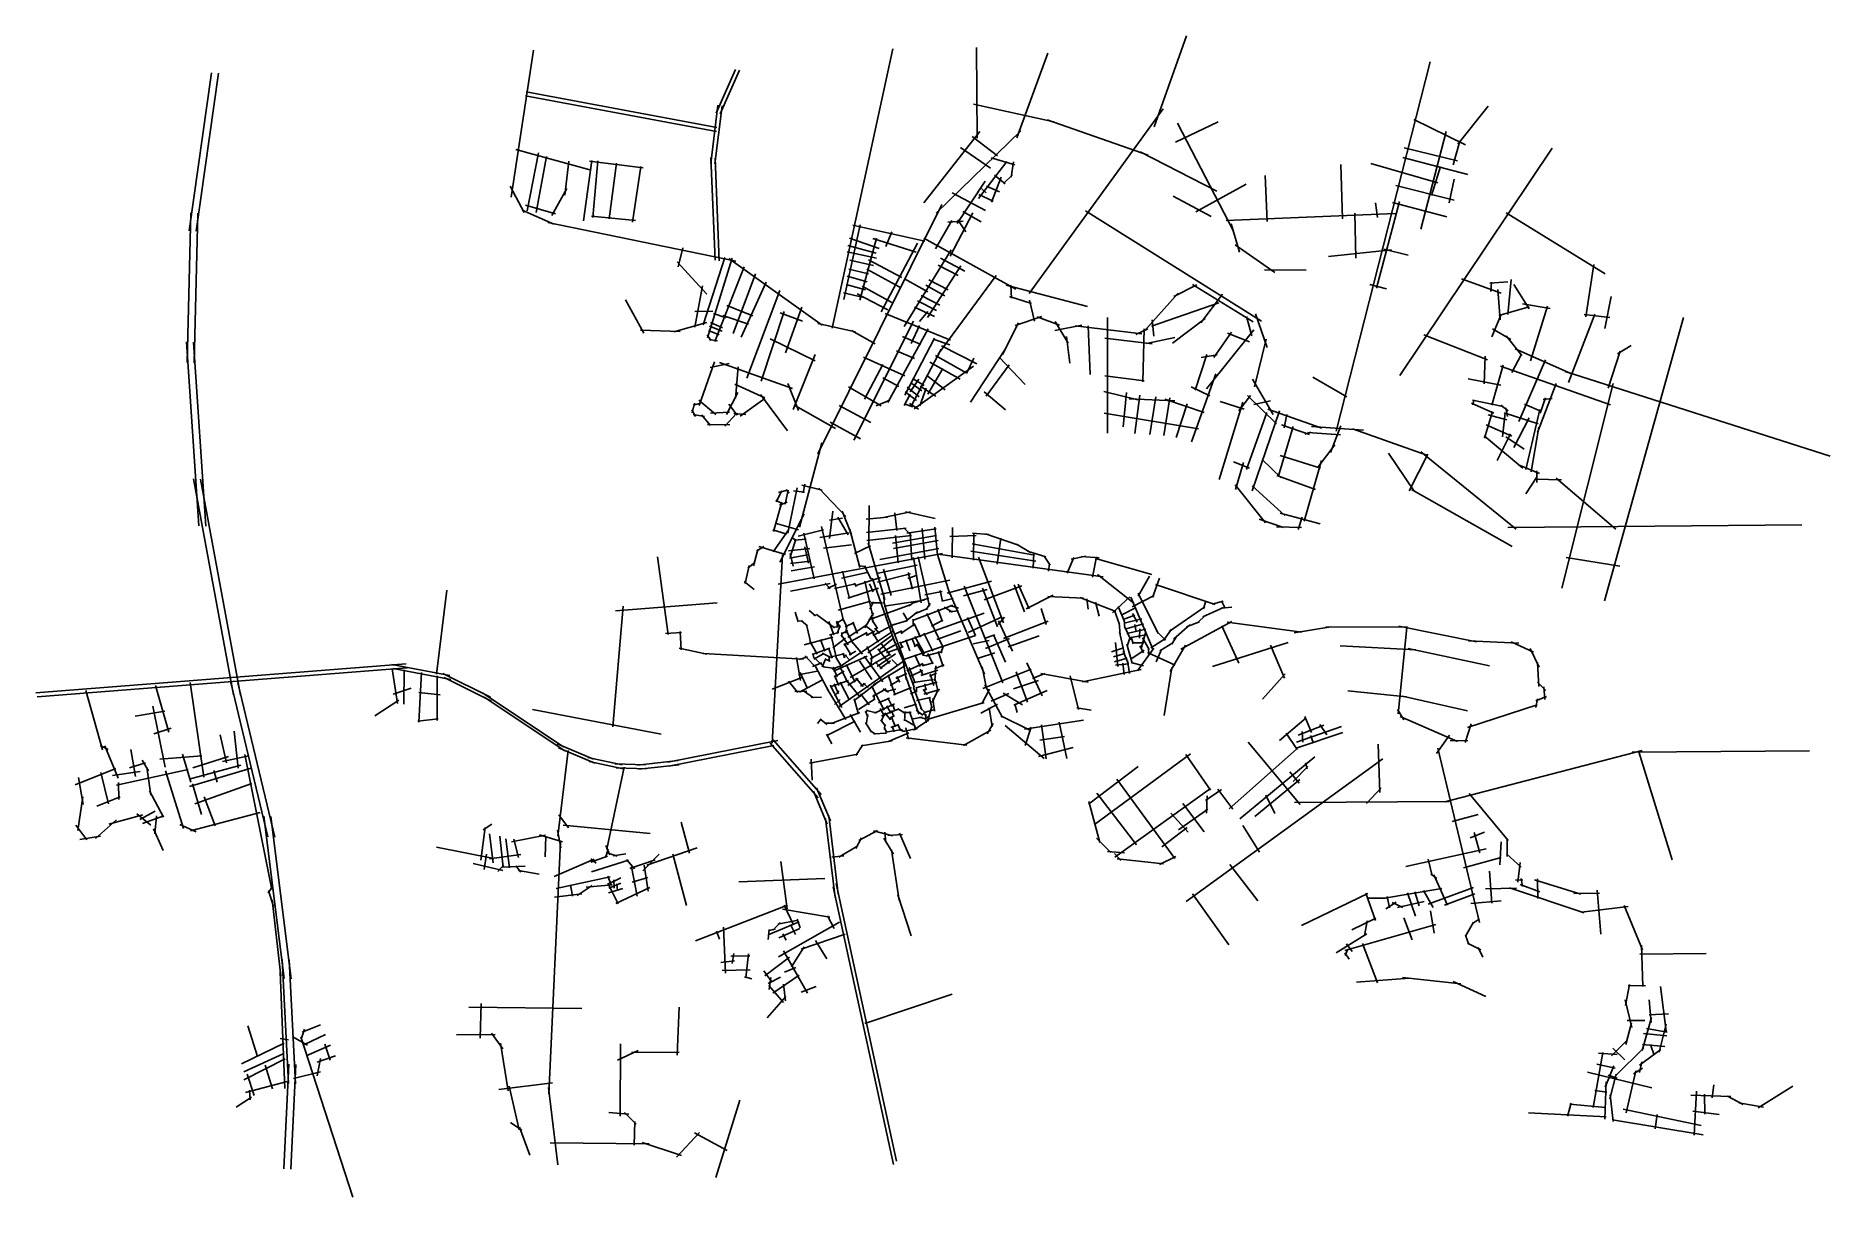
# Model space of a CAD drawing. Header units: inches. Extents: x -5894 to 1804, y -1131 to 3852.
import ezdxf

# ---------------------------------------------------------------- set-up
doc = ezdxf.new("R2010")
doc.units = ezdxf.units.IN
doc.header["$MEASUREMENT"] = 0

msp = doc.modelspace()

# ---------------------------------------------------------------- linework, layer by layer
for points in [[(-1096.6, 3462.3), (-957.8, 3852)], [(-3855.5, 3160.3), (-3759.2, 3791)], [(-2477.3, 2597.1), (-2217.1, 3796.9)], [(-1855.6, 3413), (-1858.3, 3802.3)], [(-1685.1, 3413.8), (-1552.7, 3778.3)], [(-2975.7, 3520.4), (-2892.8, 3707.6)], [(-2958.2, 3517.7), (-2875.3, 3704.8)], [(-315.3, 2156.2), (87.9, 3741.2)], [(-5140.1, 3692.8), (-5236.5, 3015)], [(-5110.1, 3691.5), (-5206.5, 3013.6)], [(-3792.8, 3594.9), (-2973.5, 3441.9)], [(-3790.1, 3611.8), (-2972.8, 3459.2)], [(-2998.9, 3305), (-2967.6, 3555.3)], [(-2981.4, 3302.2), (-2950.1, 3552.5)], [(-1870.9, 3559), (-1526.7, 3483.1)], [(206.3, 3386.9), (337.3, 3550.8)], [(-1631.8, 2747), (-1057.6, 3539.3)], [(-1555.1, 3492.4), (-1122, 3340.3)], [(-1004.8, 3395.5), (-821.7, 3483.3)], [(-996.2, 3477.7), (-755.9, 3014.5)], [(17.9, 3492.5), (240.2, 3383.8)], [(-2084.4, 3135.1), (-1844, 3441.1)], [(-2031.4, 3091.8), (-1668.6, 3444.5)], [(-1767.8, 3337.3), (-1877, 3420.7)], [(47.7, 3023.1), (156.7, 3441.5)], [(186.8, 3298), (215.1, 3400.5)], [(-3834.6, 3364.7), (-3511.5, 3275.3)], [(-3787, 3100.8), (-3737.3, 3350.3)], [(-3703.4, 3334.1), (-3748.3, 3093.5)], [(-3624.5, 3168.7), (-3607.8, 3314.2)], [(-3509, 3316.7), (-3545.1, 3057.6)], [(-3518.8, 3314.7), (-3289.1, 3286.3)], [(-3504.3, 3071.9), (-3483.8, 3316)], [(-2979.5, 2889.5), (-2997.6, 3330.6)], [(-2961.9, 2886.7), (-2980, 3327.8)], [(-1926.6, 3373.1), (-1799, 3285)], [(-1849.1, 3154.3), (-1728.3, 3313.5)], [(-1795.2, 3328), (-1693.6, 3298.1)], [(-1698.9, 3311.1), (-1709.5, 3245.2)], [(-1156.1, 3354.7), (-826.6, 3185.2)], [(611.5, 3370), (-41.4, 2395.2)], [(-28.8, 3330.2), (249.4, 3257.7)], [(-24, 3372), (205.6, 3316.2)], [(-3403.5, 3305.6), (-3435.1, 3066.5)], [(-3334.9, 3052.4), (-3298.8, 3290.8)], [(-1752.8, 3246.2), (-1793.7, 3138.4)], [(-1735.5, 3216.8), (-1781.7, 3253.9)], [(-1703.7, 3256.3), (-1742.7, 3218.3)], [(-620.3, 3253.2), (-611.6, 3056.1)], [(-288.2, 3066.7), (-295.2, 3299.5)], [(-166.2, 3304.6), (121.2, 3221.2)], [(93.5, 3167), (131.9, 3291.8)], [(169.8, 3136), (191.7, 3237.4)], [(-3859.3, 3207.3), (-3798.9, 3093.9)], [(-3680.4, 3080.5), (-3615.7, 3196.8)], [(-1963.4, 3177.9), (-1820, 3102)], [(-1941.5, 3046.5), (-1821, 3228)], [(-1786.5, 3143.2), (-1848.2, 3171.1)], [(-1842.9, 3201.4), (-1816.4, 3178.8)], [(-1815.9, 3207.7), (-1760, 3183.2)], [(-1014.7, 3163.6), (-851.2, 3076.9)], [(-917.3, 3097.6), (-701.8, 3215.5)], [(-58.7, 3210.2), (190.6, 3146.7)], [(-5229.9, 3092.9), (-5245.7, 2450.3)], [(-5199.9, 3091.6), (-5215.7, 2449)], [(-3807.7, 3103.7), (-3672.1, 3043.4)], [(-3793.2, 3125.9), (-3664.2, 3087.8)], [(-2539.2, 2058.4), (-2006.7, 3128.4)], [(-1971.6, 2906.1), (-1874.6, 3092.8)], [(-1916.6, 3098.2), (-1838.7, 3053.3)], [(-1390.4, 3101.4), (-635.5, 2628.4)], [(-786.6, 3059.6), (-62.4, 3089.9)], [(-235, 3090.9), (-230.7, 2898.5)], [(-138.1, 3073.2), (-146.2, 3135.5)], [(-43.2, 3141.4), (-141.4, 2769.8)], [(-73.6, 3136.7), (160.3, 3074.8)], [(414.9, 3092.2), (838.8, 2831.5)], [(-3698.3, 3050.9), (-2890.9, 2885.3)], [(-3510.6, 3078), (-3321.3, 3059.2)], [(-2428.3, 2721.1), (-2357.9, 3041.2)], [(-2389.1, 3039), (-2080.2, 2971.4)], [(-2221.8, 3010.9), (-2247, 2947.6)], [(-2034.2, 2937.6), (-1964.4, 3060.3)], [(-1981.6, 3053.1), (-1915.7, 3057.4)], [(-1938.6, 3062.7), (-1904.7, 3011.6)], [(-766, 3044.8), (-729.9, 2923.9)], [(-3118.5, 2942.3), (-3138, 2860.9)], [(-2410.2, 2951.9), (-2289.4, 2918.9)], [(-2403, 2984.3), (-2276.5, 2939.7)], [(-2359.2, 2717.5), (-2287.2, 2984.3)], [(-2303.1, 2982.8), (-2116.8, 2923.9)], [(-2267.1, 2667.4), (-2111.1, 2962)], [(-2168.5, 2604.2), (-1967.6, 2934.4)], [(-2084.2, 2984.1), (-1689.3, 2764.9)], [(-748.2, 2954.9), (-578.6, 2836.3)], [(-347.8, 2905.5), (-78, 2934.1)], [(-110.1, 2936.7), (-6, 2910.7)], [(-3143.1, 2882.9), (-3015.8, 2743.9)], [(-3031.1, 2611.6), (-2938.6, 2901.6)], [(-3013.1, 2556.3), (-2906.8, 2897.8)], [(-2981.1, 2540.3), (-2854.7, 2861.1)], [(-2921.2, 2896.7), (-2521.1, 2611)], [(-2413.8, 2924.6), (-2288, 2898)], [(-2406.7, 2851), (-2321.9, 2831.1)], [(-2401.7, 2888.8), (-2300.2, 2866.7)], [(-2329, 2851.3), (-2187.3, 2773.7)], [(-2321.8, 2890.9), (-2178.7, 2815.4)], [(-2069, 2643.9), (-1925.5, 2865.4)], [(-2022.9, 2868.2), (-1936.8, 2824)], [(-2013.5, 2897.8), (-1908.1, 2842.8)], [(756, 2646.8), (790.4, 2871.4)], [(-3067.6, 2601.5), (-3034.5, 2779.5)], [(-2902.5, 2574.9), (-2805.9, 2831.5)], [(-2868.7, 2559), (-2761.1, 2795.5)], [(-2418.1, 2785.2), (-2334.7, 2761.5)], [(-2413.9, 2820.7), (-2327.3, 2796.8)], [(-2348.4, 2778.1), (-2221.1, 2707.6)], [(-2167.7, 2809.8), (-2066.8, 2753.2)], [(-2075.1, 2781.7), (-1993.7, 2737)], [(-2062.4, 2804.7), (-1980.1, 2761.9)], [(-2022.4, 2485.6), (-1773.9, 2823.6)], [(-1731.7, 2782.2), (-1382.2, 2690.9)], [(-1710.7, 2782), (-1708.8, 2726)], [(-1012.3, 2733), (-912.5, 2783.2)], [(-931.8, 2784.9), (-671.1, 2624.3)], [(-622.5, 2847.7), (-443.6, 2846.9)], [(-170.9, 2785.7), (-99.9, 2765.8)], [(223, 2808.8), (392.8, 2747.6)], [(344.3, 2791.3), (421.9, 2796.9)], [(347.8, 2755.6), (350.8, 2795.4)], [(420.9, 2656.6), (436, 2807)], [(447.1, 2784.5), (512.3, 2681.1)], [(-3365.1, 2718.7), (-3286.3, 2575.6)], [(-2930.2, 2694.6), (-2818.2, 2650.7)], [(-2843.9, 2383.3), (-2701.7, 2759.5)], [(-2429.7, 2749.6), (-2348.9, 2730.1)], [(-2370.7, 2745.7), (-2239.1, 2676.7)], [(-2111.8, 2714.9), (-2030, 2674)], [(-2095.4, 2738.4), (-2016.3, 2696.6)], [(-1716.4, 2733.2), (-1622.7, 2703.9)], [(-1631.6, 2718.4), (-1609.9, 2628.1)], [(-1136.9, 2586.5), (-992.9, 2748.4)], [(-1108.1, 2605.9), (-818.7, 2706.3)], [(-802.4, 2743.5), (-896.2, 2620.3)], [(377.8, 2764.1), (387.8, 2633.1)], [(483.8, 2701.8), (602.9, 2682.7)], [(837.4, 2596.5), (865.4, 2734.1)], [(-3157.4, 2582.6), (-3015.8, 2621.4)], [(-3067.6, 2669.3), (-2989.5, 2670.1)], [(-2999.7, 2622.3), (-2947.8, 2599.3)], [(-2987, 2660.7), (-2932.6, 2641.9)], [(-2947.3, 2652.5), (-2836.2, 2614.3)], [(-2781.6, 2370.4), (-2684.2, 2669.3)], [(-2700.5, 2663.2), (-2605.1, 2628)], [(-2678.1, 2491.5), (-2608.5, 2687.5)], [(-2539.2, 2618.4), (-2377.9, 2581.5)], [(-2129, 2627.8), (-2384.6, 2117.7)], [(-2250.9, 2661.2), (-1969.6, 2546.3)], [(-2124.5, 2687.6), (-2038.9, 2647.7)], [(-2102.9, 2626.5), (-2067.1, 2669.3)], [(-1677.7, 2620.1), (-1747.3, 2485.1)], [(-1692.7, 2609.4), (-1578.6, 2648.3)], [(-1598.3, 2646), (-1502.1, 2610.6)], [(-1521, 2626.6), (-1465, 2533.4)], [(-1295.9, 2147.8), (-1296.8, 2643.2)], [(-1104.2, 2634.1), (-1097.2, 2563.8)], [(-1017.3, 2533), (-876.7, 2638.6)], [(-699.8, 2647.8), (-676.3, 2564.6)], [(-661.1, 2659.7), (-610.6, 2514.7)], [(352.9, 2560.1), (391.1, 2653)], [(382.7, 2651.8), (513, 2689)], [(518.8, 2458.1), (592.1, 2692.6)], [(681, 2365), (794.8, 2657.1)], [(749.4, 2656.5), (859.2, 2643.7)], [(835.6, 1428), (1175.4, 2643.7)], [(-3300.1, 2588.9), (-3130.3, 2583.6)], [(-3014.5, 2567.9), (-2996.6, 2544.4)], [(-3008, 2587.5), (-2962.6, 2569.6)], [(-3004.9, 2549.2), (-2970, 2543.1)], [(-3004.5, 2605.8), (-2950, 2584.4)], [(-2743.1, 2552.2), (-2550.3, 2456.9)], [(-2395.4, 2587.8), (-2292.8, 2530.2)], [(-2238.8, 2278.2), (-2065.9, 2594.5)], [(-2175.2, 2561.7), (-2097.2, 2527.1)], [(-2038.7, 2554.2), (-2165.2, 2310.4)], [(-2139.3, 2531.7), (-2103.2, 2609.2)], [(-2043.7, 2550.8), (-1973.3, 2525.5)], [(-1522.3, 2587.5), (-1406.3, 2610.8)], [(-1472.9, 2561.7), (-1457.9, 2447.9)], [(-1434.5, 2607.7), (-1148.4, 2573.8)], [(-1378.8, 2607.1), (-1371.1, 2398.8)], [(-1307.1, 2554.8), (-1104, 2529.9)], [(-1174.2, 2570.7), (-1123.7, 2595)], [(-1139.5, 2594.6), (-1145, 2368)], [(-1129, 2531.6), (-1007.1, 2558.2)], [(-871.7, 2337.1), (-668.9, 2591.2)], [(-840.1, 2471.4), (-764.5, 2581.2)], [(-782.1, 2576.5), (-687.7, 2539.5)], [(-614.8, 2550.4), (-665.6, 2345.4)], [(61, 2568.6), (334.1, 2461.3)], [(356.2, 2594.9), (434.3, 2549.3)], [(414.1, 2565), (481.7, 2479.7)], [(-5248, 2538.7), (-5194.7, 1750)], [(-5218, 2537.3), (-5164.7, 1748.7)], [(-2644.3, 2248.1), (-2550.3, 2485.3)], [(-2343.3, 2472.6), (-2166.3, 2392.7)], [(-2201.5, 2501.1), (-2123.7, 2467.3)], [(-2009.9, 2507.6), (-2140.4, 2259.9)], [(-2033.8, 2479.8), (-1903.3, 2406.3)], [(-2008.4, 2521.5), (-1857, 2445.3)], [(-1901.5, 2402.7), (-1869.6, 2469.3)], [(-1883.5, 2279.7), (-1736.1, 2505.1)], [(-1761.7, 2473.1), (-1650.2, 2356.1)], [(-920.3, 2331.2), (-870.4, 2484.9)], [(-894.7, 2472.1), (-825.9, 2483.5)], [(324.1, 2478.1), (319.9, 2358.2)], [(439, 2406.9), (480.2, 2485.9)], [(453.2, 2508.6), (692.1, 2402.7)], [(851.2, 2340.3), (902.7, 2499.2)], [(892.2, 2488), (950.4, 2522.8)], [(-3048.3, 2265.5), (-2982.2, 2452.8)], [(-3000.6, 2428.9), (-2919.5, 2445.9)], [(-2961.6, 2450.1), (-2647.7, 2339.3)], [(-2892.2, 2295.9), (-2881.5, 2431.7)], [(-2338.9, 2292.3), (-2260.7, 2441.8)], [(-2126.3, 2252.1), (-1870.7, 2434.1)], [(-2073.4, 2396.7), (-1993, 2333.6)], [(-2066.9, 2314.5), (-2002.6, 2425)], [(-2058.2, 2452.1), (-1928.3, 2379.2)], [(-1817.6, 2306.5), (-1717.9, 2439.7)], [(-1307.1, 2392.5), (-1138.7, 2372.2)], [(-936.4, 2109.5), (-832.1, 2401.7)], [(-415.8, 2387.3), (-269.4, 2303.4)], [(352.8, 2267.3), (401.8, 2438.5)], [(389.8, 2434), (862.6, 2268.4)], [(468, 2197.8), (583.7, 2462.2)], [(667.3, 2411.9), (1804.2, 2048.2)], [(-2930.4, 2227.3), (-2882, 2321.3)], [(-2894.7, 2357), (-2766.9, 2298.4)], [(-2784.8, 2312.5), (-2669.3, 2157.3)], [(-2668.4, 2360.8), (-2621.9, 2245)], [(-2407, 2345.8), (-2267.9, 2263.8)], [(-2260.3, 2383.9), (-2192.2, 2347.1)], [(-2168.4, 2265.5), (-2143.1, 2314.7)], [(-2164.5, 2324.2), (-2115.8, 2287)], [(-2155.5, 2345), (-2104.4, 2303)], [(-2142.5, 2324.2), (-2106.4, 2378.4)], [(-2141, 2364.6), (-2093.4, 2328.1)], [(-2132.7, 2381.9), (-2083.6, 2351.7)], [(-2102.1, 2265.1), (-2074.5, 2340.5)], [(-2099.4, 2348.1), (-2032.8, 2306.4)], [(-1825.8, 2325), (-1733.7, 2246.7)], [(-1311.9, 2325.8), (-1166.8, 2290.4)], [(-1214.7, 2321.5), (-1229.2, 2173.8)], [(-1158.2, 2310.3), (-1178.6, 2145.2)], [(-937.9, 2345.3), (-857.6, 2306.9)], [(-673.5, 2379), (-585.9, 2226.5)], [(251.5, 2379.8), (391.5, 2353)], [(549.4, 2150.3), (628.1, 2359.9)], [(653.2, 1481.9), (873.8, 2359.8)], [(-3079.9, 2247.5), (-3064, 2218.4)], [(-3068.3, 2276.1), (-3077.7, 2233.8)], [(-3043.1, 2276.1), (-3072.6, 2266.7)], [(-3049.7, 2288.6), (-2976.8, 2227.3)], [(-2999.9, 2232.8), (-2917.5, 2237.6)], [(-2920.8, 2271.8), (-2885.7, 2224.4)], [(-2872.5, 2220.5), (-2766.4, 2296.2)], [(-2634.7, 2264.5), (-2462.8, 2166.9)], [(-2447.4, 2265.7), (-2312.1, 2192.7)], [(-2288.4, 2263.8), (-2230.3, 2289.1)], [(-2169.4, 2273.1), (-2132.1, 2260.4)], [(-2145.7, 2273.7), (-2107.3, 2249.9)], [(-1310.7, 2233.3), (-905.9, 2165.3)], [(-1202.9, 2295), (-1007.5, 2286)], [(-1089.3, 2302.4), (-1114.6, 2141.5)], [(-1029.5, 2299.1), (-1054, 2137.8)], [(-1049.6, 2293.4), (-881.8, 2235.9)], [(-954.4, 2273.4), (-1001.7, 2129)], [(-816.5, 1948.3), (-716.3, 2280.8)], [(-812.8, 2282.3), (-709.6, 2249.4)], [(-732.1, 2242.7), (-682.6, 2308.6)], [(-699.4, 1990.9), (-612.9, 2235.7)], [(-695.2, 2308.1), (-570.9, 2186.7)], [(-557.9, 2242.4), (-675, 1899.4)], [(-668.4, 2269.6), (-597.4, 2285.3)], [(-608.4, 2250.5), (-376.1, 2169.1)], [(265.9, 2275.8), (361.8, 2233.1)], [(269.6, 2288.4), (401.3, 2261)], [(275.4, 2290.5), (271.7, 2268.4)], [(321.5, 2125.5), (356.3, 2239.7)], [(391, 2266.7), (423.3, 2242.3)], [(398.5, 2131.6), (409.8, 2235)], [(405.8, 2233.8), (551, 2187.6)], [(412.7, 2255.2), (420, 2218.9)], [(493.4, 2272.2), (565.8, 2240)], [(498.8, 1990.7), (558.4, 2248.5)], [(560.5, 2233.2), (583.2, 2298.1)], [(572.6, 2291.8), (612.3, 2296.5)], [(-3074.7, 2227.4), (-3025.1, 2218)], [(-3038.4, 2225.2), (-2999, 2180.4)], [(-3012.3, 2184.2), (-2916.1, 2182.9)], [(-2937.5, 2177.8), (-2888.2, 2232.1)], [(-2899, 2231.2), (-2848.1, 2226.5)], [(-2485.9, 2194.6), (-2355.7, 2122.2)], [(-562, 1963.6), (-499.2, 2176.1)], [(-550.2, 2182.4), (-430.1, 2141.5)], [(-537.9, 2170.6), (-527.5, 2227.9)], [(-420.4, 2176.3), (-198.1, 2159.8)], [(-339.2, 2063.9), (-295.4, 2178.5)], [(-244.6, 2166.3), (73.7, 2052.5)], [(328.5, 2183), (438.3, 2134.8)], [(337.7, 2225.4), (416.7, 2204.2)], [(447.3, 2086), (513.1, 2212.5)], [(522, 1980.8), (554.8, 2172.3)], [(-2617.9, 1743.1), (-2521.4, 2105.8)], [(-450.1, 2143.3), (-423.7, 2151.5)], [(-437.4, 2149.3), (-296.8, 2140.2)], [(-392.9, 2002.7), (-321, 2097)], [(319.7, 2136.3), (486.1, 1997.6)], [(375.2, 2030.3), (433, 2144.7)], [(412.9, 2130.9), (491.3, 2079)], [(-755.5, 2024.5), (-687.3, 1996.5)], [(-746.6, 1905.8), (-713, 2020.8)], [(-632.1, 2034.2), (-551.7, 1955.7)], [(-555.7, 2051.9), (-381.8, 1997.3)], [(-451.9, 1769.9), (-378.2, 2029.3)], [(-91, 2061.4), (18.9, 1897.5)], [(-1.7, 1900), (78.2, 2057.1)], [(48, 2066.7), (457.5, 1735)], [(467.8, 2010.6), (557, 1973.8)], [(-5217.3, 1950.8), (-5045.9, 1024.4)], [(-5187.3, 1949.5), (-5015.9, 1023.1)], [(-2602.7, 1890.7), (-2594.7, 1928.2)], [(-619, 1762.2), (-748.5, 1925.2)], [(-570, 1965.7), (-404.2, 1905.9)], [(499.2, 1887.4), (547.5, 1961.7)], [(540.8, 1949), (651.2, 1946.6)], [(546.1, 1986), (546.1, 1934.8)], [(628.5, 1953.6), (884.7, 1735)], [(-2728.8, 1725.1), (-2693.9, 1851.3)], [(-2719.3, 1859.7), (-2693.9, 1845)], [(-2717.8, 1851.9), (-2693.3, 1899.6)], [(-2708, 1892.9), (-2669.4, 1902.6)], [(-2703.1, 1837.8), (-2670.6, 1850.6)], [(-2679.8, 1842.7), (-2666.3, 1902.1)], [(-2674.6, 1905.3), (-2662.6, 1889.2)], [(-2667.8, 1718.6), (-2628.4, 1912.1)], [(-2643.7, 1899.5), (-2595.9, 1894.5)], [(-2607.7, 1924), (-2520.5, 1901.8)], [(-2534.6, 1910.6), (-2419.5, 1789.8)], [(-675.7, 1920.6), (-535.5, 1793.9)], [(7.8, 1906), (440.7, 1661.4)], [(-2702.2, 1593.9), (-2597.6, 1800.9)], [(-2489.5, 1773.1), (-2433.9, 1782.9)], [(-2475.3, 1811.9), (-2488.5, 1694.9)], [(-2453.6, 1787.3), (-2408.9, 1710.7)], [(-2434.4, 1812.6), (-2394.2, 1712.5)], [(-2331.2, 1778.1), (-2240.8, 1786.7)], [(-2321, 1663.4), (-2319.5, 1836.3)], [(-2257.8, 1784.5), (-2141, 1809.5)], [(-2208.3, 1805.1), (-2200.8, 1729.2)], [(-2163.5, 1809.8), (-2035.1, 1780.6)], [(-645.6, 1778.6), (-540.9, 1741.7)], [(-555.5, 1803.7), (-384.3, 1757.5)], [(-460.6, 1786.5), (-478.8, 1733.8)], [(-2732.4, 1731.9), (-2672.5, 1713.8)], [(-2731.2, 1637.7), (-2663.3, 1733.5)], [(-2722.9, 1761), (-2621.5, 1731.6)], [(-2652.4, 1699.2), (-2630.9, 1686)], [(-2622.9, 1705.4), (-2514.9, 1732.5)], [(-2599.2, 1718.6), (-2554.2, 1522.7)], [(-2530.4, 1699.8), (-2405.4, 1720)], [(-2524.1, 1746.7), (-2429.2, 1341.8)], [(-2401.5, 1734.1), (-2358.5, 1571.1)], [(-2330.5, 1721.4), (-2160.5, 1739)], [(-2328.4, 1686.2), (-2137.5, 1708.1)], [(-2219.4, 1675.6), (-2029.4, 1708.6)], [(-2206.3, 1708.6), (-2194.1, 1591.1)], [(-2169.8, 1741.3), (-2139.9, 1711)], [(-2156.7, 1718.4), (-2031.2, 1736)], [(-2143.1, 1716.1), (-2135.9, 1601.4)], [(-2092, 1738.1), (-2079.6, 1606.1)], [(-2036.8, 1744.3), (-2026.1, 1623)], [(-1972.3, 1703.7), (-1860.5, 1708.2)], [(-1960.7, 1742.9), (-1962.5, 1612.1)], [(-1875.9, 1717.9), (-1805.1, 1712.3)], [(-1869.4, 1718.9), (-1871.7, 1601.4)], [(-1819.8, 1715.1), (-1677.9, 1666.6)], [(-1753.3, 1697), (-1769.4, 1585)], [(-571.3, 1744.5), (-463.4, 1742.2)], [(422.1, 1741.9), (1683, 1753.2)], [(-3226.9, 1616.8), (-3181.8, 1283.2)], [(-2814.8, 1578), (-2796.7, 1648.2)], [(-2802.1, 1640.9), (-2770.4, 1660.6)], [(-2792.1, 1660.6), (-2678.1, 1626)], [(-2735, 817.3), (-2690.9, 1625)], [(-2709.9, 1499.2), (-2004, 1630)], [(-2664.8, 1642.4), (-2573.6, 1652.3)], [(-2660.4, 1610.4), (-2583.5, 1624.7)], [(-2633.8, 1691.2), (-2658.4, 1616.3)], [(-2657.9, 1631.1), (-2645.6, 1576.4)], [(-2640.9, 1688.2), (-2589.8, 1692.5)], [(-2594.3, 1658.7), (-2579.5, 1588.7)], [(-2514.6, 1653.6), (-2394.1, 1667.4)], [(-2382.5, 1630.9), (-2313.5, 1663.4)], [(-2322.6, 1676.6), (-2251.3, 1432.5)], [(-2273.2, 1604.4), (-2019.9, 1651.5)], [(-2214.1, 1652.4), (-2023, 1685.9)], [(-2025.5, 1626.7), (-1972.2, 1455.8)], [(-2023.8, 1627.5), (-1314.3, 1530)], [(-1883.3, 1640.1), (-1604.1, 1598.5)], [(-1877.4, 1671.9), (-1609.5, 1624)], [(-1687.1, 1671.1), (-1626.7, 1634.6)], [(-1639.7, 1640.4), (-1560.6, 1616.4)], [(-1612.9, 1634.2), (-1615.4, 1567.5)], [(-1568.4, 1619.6), (-1541.9, 1580.5)], [(-1452.8, 1606.9), (-1388.8, 1619.6)], [(-1407.7, 1618.5), (-1331.5, 1612.5)], [(-1343.9, 1617.1), (-1360, 1529.4)], [(-2850.7, 1501.3), (-2833.7, 1578.8)], [(-2839.9, 1567.6), (-2807.9, 1593.9)], [(-2656.9, 1587.7), (-2572.6, 1598.1)], [(-2653.6, 1555.8), (-2552.8, 1573.5)], [(-2438, 1524.3), (-2327.6, 1549.6)], [(-2433.9, 1554.6), (-2403.1, 1437.2)], [(-2362.9, 1577.3), (-2333.6, 1575.1)], [(-2338.5, 1577.6), (-2311.9, 1521.8)], [(-2287.9, 1544.5), (-2113.2, 1580.4)], [(-2283.4, 1507.6), (-2141.8, 1543)], [(-2257, 1563.2), (-2225.1, 1449.9)], [(-2152.1, 1549.7), (-2133.1, 1477.4)], [(-2128.3, 1613.2), (-2095.7, 1418.8)], [(-2109.2, 1616.2), (-2059.5, 1404.3)], [(-1849.3, 1615.2), (-1743.2, 1333.4)], [(-1545.1, 1586.7), (-1550.1, 1554.8)], [(-1469.1, 1546.1), (-1440.4, 1614.2)], [(-1347.4, 1609.2), (-1106, 1540.3)], [(-1339.1, 1539.9), (-1183.6, 1418.1)], [(672.2, 1613.8), (901.8, 1576.2)], [(-4175.9, 1112.2), (-4130.4, 1473.4)], [(-2854.7, 1511.2), (-2812.5, 1475.6)], [(-2656.3, 1469.4), (-2486.9, 1501.9)], [(-2507.1, 1504), (-2486.2, 1479.3)], [(-2497.8, 1480.7), (-2459, 1498.7)], [(-2467.6, 1480.8), (-2377.7, 1500.4)], [(-2409.8, 1438.8), (-2279.4, 1481.5)], [(-2383.1, 1503.6), (-2373.5, 1489.5)], [(-2380.6, 1492.4), (-2270.1, 1527.7)], [(-2337.4, 1512.6), (-2303, 1361.3)], [(-2316.9, 1500.1), (-2302.3, 1466.5)], [(-2315.9, 1524.3), (-2302.1, 1520.1)], [(-2304.1, 1521.6), (-2208.4, 1249.2)], [(-2269.5, 1455.8), (-1972.5, 1516.1)], [(-2153.1, 1523.5), (-2113.1, 1537.4)], [(-2079.7, 1453.6), (-2006.1, 1467.6)], [(-2014.4, 1471.7), (-2004.2, 1424.6)], [(-1984, 1460), (-1794.1, 1511.5)], [(-1977.7, 1470.4), (-1824.5, 1112.9)], [(-1913.8, 1449.6), (-1813.3, 1476)], [(-1911.1, 1490), (-1745.5, 1075.3)], [(-1833.1, 1482.6), (-1767.8, 1316.3)], [(-1825.8, 1432.1), (-1663.7, 1491.4)], [(-1696.7, 1495.8), (-1652, 1380)], [(-1679.9, 1499.4), (-1632.9, 1393.2)], [(-1164.8, 1448.3), (-1116.4, 1533.4)], [(-1103.7, 1442.1), (-1073, 1524.8)], [(-1090.2, 1498.2), (-834.5, 1412.5)], [(-3373.9, 1404.8), (-3418.6, 886.6)], [(-3407.7, 1385), (-2971.7, 1419.7)], [(-2451.5, 1387.6), (-2311.8, 1426)], [(-2320.1, 1346.3), (-2138.1, 1411.6)], [(-2315.8, 1392.4), (-2300.8, 1423.4)], [(-2310.3, 1418.7), (-2262.4, 1418.7)], [(-2255.2, 1414.4), (-2256, 1454.1)], [(-2255.9, 1422.6), (-2236, 1353.5)], [(-2254.9, 1404.4), (-2082.4, 1430.5)], [(-2147, 1406.8), (-2128, 1421)], [(-2137.7, 1416.3), (-2062.5, 1438.4)], [(-2133.6, 1343.3), (-1960.1, 1408.8)], [(-2122.9, 1372.4), (-2068.9, 1394.3)], [(-2074.9, 1388.8), (-2057.7, 1418)], [(-2024.9, 1391.3), (-2004, 1338.3)], [(-2007.6, 1426.1), (-1957.8, 1437)], [(-1997.4, 1400.1), (-1961.5, 1379.3)], [(-1971.9, 1408.1), (-1934.9, 1396.1)], [(-1644.7, 1393.2), (-1529.6, 1451.8)], [(-1581.3, 1395.1), (-1559.3, 1326.5)], [(-1552.3, 1446.9), (-1399.9, 1439)], [(-1415, 1441.7), (-1260.5, 1382)], [(-1385, 1436.8), (-1378.9, 1391.2)], [(-1347.2, 1421.8), (-1332.2, 1361.8)], [(-1274.3, 1375.6), (-1201, 1444.2)], [(-1266.3, 1386.5), (-1245.1, 1325.9)], [(-1250.1, 1402.9), (-1223.4, 1339.1)], [(-1237.5, 1366.2), (-1172.7, 1399.4)], [(-1196.4, 1442.9), (-1099.8, 1216.8)], [(-1190.2, 1401.6), (-1096.3, 1450.7)], [(-1164.2, 1460.4), (-1079.6, 1287.9)], [(-1032.1, 1296.1), (-878.9, 1401.7)], [(-886.7, 1359.2), (-798.5, 1398.7)], [(-884.2, 1393.6), (-874.4, 1427.5)], [(-847.4, 1412.7), (-799.3, 1425.6)], [(-807.9, 1396.7), (-762.2, 1400.1)], [(-807.4, 1427.5), (-791.1, 1396.5)], [(-2636.5, 1378.8), (-2623.6, 1338.1)], [(-2627.5, 1341.1), (-2603.8, 1339.9)], [(-2609.3, 1341.3), (-2583.6, 1319.7)], [(-2587.7, 1325.1), (-2567.6, 1240)], [(-2575.9, 1385.7), (-2549, 1363.6)], [(-2556.4, 1364.5), (-2538.9, 1367.5)], [(-2545.3, 1369.1), (-2468.1, 1311.4)], [(-2491.9, 1338.3), (-2469.8, 1282.1)], [(-2474.8, 1313), (-2452.3, 1318)], [(-2460.1, 1330.5), (-2427.4, 1350.3)], [(-2458.7, 1340.4), (-2443.3, 1312.5)], [(-2456.9, 1312.5), (-2454.8, 1338.3)], [(-2443, 1321.3), (-2455.9, 1287)], [(-2433.3, 1352.6), (-2413.1, 1314.2)], [(-2422.4, 1316.3), (-2382.7, 1333.9)], [(-2415.8, 1323.1), (-2417, 1288.7)], [(-2410.3, 1270.7), (-2332.3, 1322.9)], [(-2389.2, 1336), (-2368.3, 1287.4)], [(-2337.5, 1323), (-2296.8, 1291.1)], [(-2337, 1311.1), (-2300.4, 1375.4)], [(-2306.2, 1344.5), (-2283.4, 1308.4)], [(-2304.1, 1357.1), (-2302.8, 1335.5)], [(-2303.5, 1278.7), (-2210.2, 1327.8)], [(-2295.2, 1309.7), (-2274.9, 1287.5)], [(-2294, 1303), (-2282.8, 1313)], [(-2240.3, 1365.9), (-2125.2, 1056.8)], [(-2220.7, 1323.4), (-2154.1, 1343.3)], [(-2186.9, 1245.6), (-1825.3, 1374.4)], [(-2183.2, 1286.8), (-2122.1, 1328.2)], [(-2173, 1376.8), (-2154.1, 1345)], [(-2162.5, 1339.4), (-2111.6, 1379.9)], [(-2130.2, 1349), (-2129.5, 1318.4)], [(-2125.2, 1330.2), (-2098.4, 1271.9)], [(-2071.4, 1373.9), (-2003, 1229.8)], [(-2051.3, 1319.3), (-2003.1, 1344.2)], [(-1975.9, 1380.5), (-1935.1, 1384.7)], [(-1896.6, 1355.4), (-1863.2, 1278.6)], [(-1893.8, 1291.8), (-1748.7, 1359.5)], [(-1765.4, 1326.4), (-1738.6, 1357.9)], [(-1763.5, 1341.3), (-1704.3, 1212.3)], [(-1742, 1266.2), (-1550.4, 1340.9)], [(-1246.1, 1333), (-1242.4, 1281.2)], [(-1229.2, 1347.8), (-1179.5, 1365.4)], [(-1224.9, 1344.6), (-1221.8, 1309.7)], [(-1223.7, 1316.9), (-1196.7, 1260.9)], [(-1222.3, 1305.4), (-1141.9, 1329.1)], [(-1219.2, 1333), (-1149, 1349.7)], [(-1189.2, 1373.2), (-1169.6, 1336.1)], [(-1178.7, 1325.4), (-1174, 1295.7)], [(-1012.4, 1263), (-942.4, 1325.1)], [(-981.6, 1220.6), (-763.2, 1338.8)], [(-957.1, 1316.5), (-902, 1337.9)], [(-908.6, 1334.6), (-877.3, 1364.6)], [(-806.1, 1319.6), (-732.2, 1159.6)], [(-783.3, 1335.7), (-462.4, 1292.7)], [(-495.3, 1290.8), (-337.7, 1316.7)], [(-360.2, 1314.2), (-9.7, 1315.8)], [(-12.2, 1313.8), (-49.1, 942.7)], [(-45.7, 1318.6), (287.5, 1252.2)], [(-3192.3, 1288.1), (-3123.6, 1292.1)], [(-3129.8, 1296), (-3125.3, 1216.7)], [(-2597.6, 1238.1), (-2474.6, 1271.2)], [(-2573.9, 1254.2), (-2541.4, 1198.9)], [(-2527.3, 1262.2), (-2508.5, 1212.2)], [(-2489.1, 1281.4), (-2449.3, 1291.8)], [(-2483.3, 1284.8), (-2459.4, 1179.7)], [(-2474.8, 1226.1), (-2420.4, 1267.6)], [(-2446.8, 1144), (-2219, 1295.4)], [(-2439.2, 1281.2), (-2409.4, 1238.6)], [(-2438.4, 1284.1), (-2410.9, 1300.6)], [(-2435.5, 1291.4), (-2435.5, 1272.4)], [(-2427, 1237.6), (-2327.8, 1291.1)], [(-2426.2, 1244), (-2396.7, 1194.7)], [(-2418.6, 1302.7), (-2388.5, 1246)], [(-2392.9, 1253.2), (-2347.6, 1199.3)], [(-2335.7, 1289.6), (-2320.5, 1279.6)], [(-2331.8, 1279), (-2294.3, 1297.5)], [(-2328.6, 1231.8), (-2303.1, 1180.4)], [(-2325, 1203.8), (-2216.9, 1281.1)], [(-2314.3, 1179.1), (-2200.5, 1243.6)], [(-2305.6, 1295.1), (-2278.2, 1249.8)], [(-2278.6, 1213.8), (-2213.3, 1268.4)], [(-2268.8, 1246.1), (-2227.8, 1192.7)], [(-2213.2, 1260.5), (-2171.1, 1167.5)], [(-2212.2, 1282.8), (-2178.9, 1298.4)], [(-2188.3, 1223.6), (-2173.6, 1232.5)], [(-2186.7, 1252.1), (-2176.2, 1225.3)], [(-2185.9, 1298.8), (-2176, 1288.1)], [(-2171.4, 1175.8), (-1862.8, 1278.6)], [(-2161.1, 1260.2), (-2144.4, 1212.6)], [(-2135.3, 1267.6), (-2120.6, 1230.4)], [(-2125.9, 1231.4), (-2106.8, 1241.1)], [(-2122.9, 1274.9), (-2081.7, 1200.6)], [(-2113.8, 1242.8), (-2084.4, 1192.5)], [(-2084.5, 1289.2), (-2045.5, 1212.3)], [(-2028.7, 1261), (-1925.9, 1298.2)], [(-2011.4, 1203.5), (-2000.3, 1236.1)], [(-1873.2, 1243.4), (-1804.1, 1256.7)], [(-1825.6, 1265.3), (-1780.3, 1281.8)], [(-1820.1, 1223.3), (-1716.2, 1265.4)], [(-1785.8, 1281.3), (-1734.5, 1165.1)], [(-1722.3, 1230.8), (-1589.7, 1277.4)], [(-1262, 1248.4), (-1251.6, 1146.4)], [(-1244.7, 1294.2), (-1222.6, 1193.1)], [(-1213.3, 1287.9), (-1132, 1306.1)], [(-1212.8, 1241.6), (-1190.5, 1159.5)], [(-1199.6, 1271.3), (-1211.9, 1233.4)], [(-1202.5, 1268.4), (-1132.2, 1281)], [(-1195.3, 1273.6), (-1185.8, 1243.3)], [(-1189.8, 1248), (-1141, 1247.2)], [(-1157.1, 1307.7), (-1159.7, 1267.7)], [(-1156.9, 1235.1), (-1141.4, 1205.1)], [(-1152.5, 1222.7), (-1132.1, 1295.9)], [(-1146.2, 1268.1), (-1117.4, 1218.8)], [(-1109.7, 1226.1), (-1047.5, 1266)], [(-1087.3, 1299.3), (-1047.8, 1259.4)], [(-1071.6, 1213.3), (-1016.1, 1247.3)], [(-1055.7, 1256.9), (-1021.6, 1305.6)], [(-1027.1, 1124.4), (-961.3, 1237)], [(-1020.7, 1242.3), (-1000.6, 1274.6)], [(-845.5, 1145.9), (-521.3, 1249.1)], [(-596.8, 1236.9), (-536.4, 1096.1)], [(-297.9, 1234.6), (26.6, 1217.4)], [(252.1, 1255.3), (467.9, 1246.5)], [(436.3, 1252.2), (531.8, 1206.6)], [(-5894.2, 1033), (-4305.7, 1157)], [(-3133.6, 1224.4), (-3015.6, 1198.9)], [(-3031, 1201.5), (-2601.3, 1176.8)], [(-2631.3, 1183.8), (-2612.9, 1086.3)], [(-2619.3, 1176.2), (-2583.6, 1187)], [(-2594.9, 1192.1), (-2542.1, 1136.9)], [(-2562.8, 1197.3), (-2487.5, 1224.4)], [(-2561.4, 1146.4), (-2521.8, 1161.6)], [(-2560.5, 1201.9), (-2556.1, 1182.8)], [(-2558, 1186.5), (-2508.5, 1141.1)], [(-2556.6, 1177.7), (-2513.3, 1201.9)], [(-2520.9, 1143.7), (-2504.5, 1179.6)], [(-2520.3, 1203.3), (-2483.6, 1184.8)], [(-2508.5, 1178.6), (-2487, 1169.2)], [(-2493.5, 1226.1), (-2477.2, 1181.8)], [(-2491.3, 1191.9), (-2489.2, 1167.7)], [(-2487.6, 1185.5), (-2425.9, 1199.5)], [(-2472.1, 1125.1), (-2327.2, 1189.6)], [(-2461.9, 1185.3), (-2437.2, 1146.5)], [(-2447.2, 974.8), (-2172.2, 1168.6)], [(-2432.1, 1202.5), (-2423.6, 1183.1)], [(-2428.5, 1184.1), (-2416.6, 1195.9)], [(-2422.8, 1195.6), (-2400, 1171.4)], [(-2417, 1155), (-2378.4, 1077.9)], [(-2405.3, 1196.1), (-2375.8, 1211.3)], [(-2400.9, 1098.4), (-2229.3, 1198.5)], [(-2359.9, 1169.5), (-2308, 1089.7)], [(-2340.5, 1190.3), (-2260.5, 1080.4)], [(-2307.8, 1185.6), (-2311.8, 1145)], [(-2292.9, 1166), (-2263.7, 1136.2)], [(-2284, 1146), (-2205.3, 1200.1)], [(-2281.1, 1222.2), (-2232.2, 1158)], [(-2272.8, 1136.5), (-2227.4, 1169.7)], [(-2244.9, 1204), (-2192.6, 1222.9)], [(-2221.5, 1176.4), (-2194.6, 1149)], [(-2174.5, 1179.6), (-2159.8, 1090.1)], [(-2156.7, 1127.1), (-2086.5, 1158.1)], [(-2123.1, 1196.1), (-2100, 1145.4)], [(-2096.6, 1156.1), (-2079.6, 1149.6)], [(-2092.1, 1196.5), (-2068.6, 1190.5)], [(-2092, 1149.2), (-2043.1, 1162)], [(-2076.1, 1191.4), (-2004.9, 1210)], [(-2067.6, 1201.4), (-2045.4, 1156.7)], [(-2023.2, 1209.6), (-2001, 1145.7)], [(-1850.4, 1181.6), (-1779.8, 1204.5)], [(-1642.8, 1161.2), (-1577, 1020.2)], [(-1279.4, 1209), (-1227.8, 1225.8)], [(-1271.2, 1187.6), (-1221.4, 1201.2)], [(-1266.4, 1165.6), (-1212.3, 1181.7)], [(-1261.9, 1151.2), (-1204.1, 1157.9)], [(-1230.6, 1160.6), (-1224.5, 1111.4)], [(-1228.6, 1211.4), (-1207.2, 1159.1)], [(-1210.7, 1172.1), (-1202.5, 1115.4)], [(-1196.6, 1177.9), (-1139.4, 1215.9)], [(-1194.1, 1163.5), (-1141.4, 1148.5)], [(-1167, 1126.8), (-1096.8, 1224.9)], [(-1124.4, 1205.3), (-1006.2, 1151.6)], [(-1119.2, 1197.2), (-1120, 1226.3)], [(-1088.1, 1165.2), (-1064.7, 1219.3)], [(-6.5, 1222.8), (342.3, 1148.9)], [(517.3, 1222.5), (555.3, 1143.4)], [(548.3, 1161.7), (554.6, 1060.6)], [(-5889.4, 1015.6), (-4300.9, 1139.7)], [(-4366.3, 1154.1), (-4118.7, 1106.9)], [(-4365.9, 1136.4), (-4342.3, 987)], [(-4361.4, 1136.8), (-4113.9, 1089.6)], [(-4314.5, 1130.9), (-4315.6, 983.5)], [(-4250.8, 907), (-4239.9, 1120.3)], [(-4173, 1106), (-4173, 914.4)], [(-4147.9, 1115.3), (-3943.7, 1013.8)], [(-4143, 1098), (-3938.9, 996.5)], [(-2734.5, 1048), (-2608.1, 1099.1)], [(-2665.1, 1083.4), (-2625.6, 1034.4)], [(-2621.7, 1110.7), (-2542.1, 1126.1)], [(-2617.6, 1035.6), (-2522, 1087.4)], [(-2614.7, 1120.4), (-2583.3, 1051.3)], [(-2549, 1145.9), (-2490.6, 1036)], [(-2516.2, 1144.8), (-2462.7, 1136.6)], [(-2486.9, 1058.8), (-2407.4, 1085.9)], [(-2479.8, 1134.9), (-2431.4, 1151.7)], [(-2474, 1143.6), (-2455.5, 1101.5)], [(-2468.1, 1107.2), (-2449.7, 1063.9)], [(-2467.7, 1100.8), (-2425.7, 1125.6)], [(-2443.8, 1079), (-2403.5, 1001.6)], [(-2442.8, 1140.9), (-2410.8, 1077.5)], [(-2419.1, 1089.5), (-2357.9, 1013.9)], [(-2410.5, 1064.2), (-2365.4, 1094.5)], [(-2375.9, 1095.6), (-2344.9, 1060.6)], [(-2299.8, 1066.6), (-2163.2, 1149.4)], [(-2236.7, 1109.5), (-2206.9, 1022.2)], [(-2229, 1063.8), (-2190.6, 1086.7)], [(-2205.1, 1095), (-2156.9, 1115.1)], [(-2200.3, 1102.6), (-2187.8, 1078)], [(-2163.7, 1107.4), (-2105.2, 941.7)], [(-2147.5, 1141.1), (-2121.8, 1073.6)], [(-2138.7, 1105.5), (-2088.8, 1129)], [(-2128.3, 1077.2), (-2042.7, 1089.5)], [(-2118.2, 1054.1), (-2027.1, 1078.6)], [(-2099.6, 1134.6), (-2086.5, 1107.2)], [(-2096.6, 1107.5), (-2024.5, 1129.7)], [(-2060.4, 1103.9), (-2029.4, 1116.9)], [(-2056.8, 1112.7), (-2041.4, 1064.8)], [(-2039.2, 1135.5), (-1996.7, 1153.5)], [(-2037.2, 1094.7), (-2022.2, 1037.9)], [(-2032.6, 1148.2), (-2036.6, 1084.9)], [(-1833.7, 1143.9), (-1816.1, 1051.3)], [(-1831.8, 1050.8), (-1623.6, 1133.8)], [(-1699.3, 1050.3), (-1593, 1085.8)], [(-1688.5, 1122.3), (-1639.8, 992.2)], [(-1618.6, 1094.1), (-1564.7, 1116)], [(-1581.7, 1115.2), (-1379.5, 1078.9)], [(-1456.6, 1105.5), (-1420.6, 961.1)], [(-1403.3, 1080.7), (-1152.1, 1132.8)], [(-1020.5, 1141.3), (-1053.2, 934.9)], [(-631.3, 1005.1), (-533.5, 1114.3)], [(549, 1078), (583.8, 1043.2)], [(-5680, 1043.1), (-5608.4, 788)], [(-5380.8, 1064.6), (-5324.5, 864.1)], [(-5231.7, 1077.4), (-5173, 670.7)], [(-5058, 1076.8), (-4898.6, 415.3)], [(-5028, 1075.5), (-4868.6, 414)], [(-4440.1, 933.6), (-4337.6, 1001.5)], [(-4361.6, 1027.4), (-4283.4, 1052.9)], [(-4251.2, 1034.4), (-4158.9, 1024.2)], [(-3976.2, 1031), (-3630, 800.8)], [(-3971.3, 1013.7), (-3625.2, 783.5)], [(-2637.6, 1038.4), (-2587, 1039.4)], [(-2601.1, 1041.9), (-2558, 1011.4)], [(-2567.5, 1013.4), (-2523.5, 1013.9)], [(-2498.6, 1050.3), (-2419, 919)], [(-2485.8, 1065.7), (-2436.3, 969.6)], [(-2469.2, 1071.1), (-2450.4, 1029.2)], [(-2468.1, 1020.5), (-2447.9, 1040.7)], [(-2468.1, 982.9), (-2442.7, 1004.3)], [(-2384.8, 998.6), (-2282.8, 1077.3)], [(-2382.7, 1006.6), (-2364, 941.1)], [(-2364, 960.8), (-2292.9, 1006.6)], [(-2356, 1061.7), (-2335.1, 1072.9)], [(-2356, 1028), (-2319.2, 982)], [(-2344.5, 1074.3), (-2323.2, 1054.9)], [(-2308.7, 1062.6), (-2255, 958.4)], [(-2304.3, 1017), (-2246.4, 1049.6)], [(-2297.4, 1025.6), (-2298.1, 1003.1)], [(-2278.4, 989.7), (-2231.2, 1009.6)], [(-2258.2, 1049.9), (-2235.3, 1036.1)], [(-2246.7, 1038.2), (-2204.8, 1047.9)], [(-2238.6, 1011), (-2220.3, 974)], [(-2214.1, 1024.6), (-2136.8, 1055.8)], [(-2141.2, 1028.9), (-2113.8, 1040.3)], [(-2130.2, 1074.3), (-2126.2, 1046.1)], [(-2129.2, 1055.2), (-2092.6, 959.3)], [(-2116.5, 1035.5), (-2115.1, 1057.5)], [(-2115.1, 999.4), (-2055.4, 1012.2)], [(-2086.9, 1046.6), (-2070.1, 1024.6)], [(-2086.4, 1042.3), (-2070.9, 1049.3)], [(-2083.8, 1027.2), (-2016, 1047.6)], [(-2080.3, 1071.5), (-2075.4, 1044)], [(-2060.9, 1013.6), (-2048.9, 967)], [(-2049.1, 990.9), (-2021.7, 1049.9)], [(-2045.4, 1008.1), (-2038.7, 954.4)], [(-1835.4, 984.9), (-1803.1, 1048.1)], [(-1821.9, 1067.2), (-1746.8, 927.6)], [(-1795.9, 996.5), (-1720.1, 1029.4)], [(-1744.1, 1030.9), (-1660.9, 981.5)], [(-1697.6, 980), (-1555.1, 1042.2)], [(-265, 1041.5), (-13.5, 1015.9)], [(-30.3, 1018.3), (247.7, 955.3)], [(541.9, 998.1), (587.1, 1016.8)], [(541.9, 969.8), (548.3, 1007.1)], [(580.6, 1004.6), (575.4, 1058.7)], [(-5468.9, 933.2), (-5340.7, 953.9)], [(-5393.1, 975.3), (-5340.1, 714)], [(-3763.1, 961.1), (-3211, 854.9)], [(-2480.6, 901.8), (-2359.2, 948.9)], [(-2400.8, 939.5), (-2356.8, 864.7)], [(-2334.5, 954.2), (-2325.2, 927.8)], [(-2334.1, 948.4), (-2326.6, 960.4)], [(-2324.8, 939.1), (-2332.4, 896.9)], [(-2330.7, 957.3), (-2288, 947)], [(-2296.5, 945.2), (-2210.2, 985)], [(-2272, 965.3), (-2253.3, 932.9)], [(-2254.6, 941.3), (-2267.5, 910.4)], [(-2265.5, 933.9), (-2189.5, 963.7)], [(-2251.3, 947.3), (-2227.4, 917.6)], [(-2243.8, 977.5), (-2225.3, 945)], [(-2232.4, 919.3), (-2210.6, 935)], [(-2224.2, 930.9), (-2205.5, 886.6)], [(-2222.5, 957.4), (-2213.2, 929.4)], [(-2216.9, 984.8), (-2208.3, 954)], [(-2196.4, 963.6), (-2167.9, 946.8)], [(-2174.5, 948.2), (-2138.3, 948.2)], [(-2168.3, 968.2), (-2115.4, 984.2)], [(-2166.7, 912), (-2164.6, 952)], [(-2146.1, 952), (-2118.4, 874.7)], [(-2137.4, 920), (-2091.5, 928.2)], [(-2116.7, 958.1), (-2088.3, 937.6)], [(-2103.4, 928.3), (-2078.2, 920.7)], [(-2099.8, 968.1), (-2076.4, 945.6)], [(-2094.6, 938.3), (-2081.6, 943.9)], [(-2086.9, 945.1), (-2073.3, 933.8)], [(-2084.6, 948.2), (-2035.7, 960.7)], [(-2083.3, 921), (-2059.9, 932.6)], [(-2077.3, 940.8), (-2074.5, 903.5)], [(-2069.5, 918.2), (-1825.2, 991.7)], [(-2068.4, 909.8), (-2049.5, 975.7)], [(-1840.3, 945), (-1767.9, 984.2)], [(-1804.1, 968.4), (-1791, 888)], [(-1753.8, 934.4), (-1632, 873.5)], [(-1693.9, 986), (-1683.4, 947.8)], [(-1427.9, 968.9), (-1366.3, 958.7)], [(-558.5, 827.6), (-443.3, 924.8)], [(-449.5, 931), (-420.8, 862.5)], [(-52.3, 960.7), (-24.6, 916.9)], [(-40.7, 931.7), (205.1, 823.4)], [(249, 884.7), (547.7, 980.7)], [(-5388, 857), (-5313.5, 880.9)], [(-5103.6, 853), (-5075.8, 732.7)], [(-5026.9, 709.3), (-5042.9, 868.1)], [(-4255.5, 910.9), (-4168.7, 921)], [(-2540, 901.2), (-2525.3, 920.7)], [(-2528.8, 919.4), (-2499.3, 897.6)], [(-2509.2, 902.9), (-2467.5, 903.2)], [(-2502.4, 855.7), (-2479.2, 814.4)], [(-2500.3, 849.8), (-2379.3, 911.5)], [(-2334.1, 906), (-2308.2, 863.8)], [(-2316.2, 870.6), (-2291.4, 855.6)], [(-2300.9, 856.7), (-2245.1, 859.9)], [(-2268.5, 917.3), (-2249.4, 890.3)], [(-2254.8, 884.5), (-2243, 863.2)], [(-2251.2, 898.4), (-2253.7, 876.1)], [(-2248.2, 864.1), (-2176.5, 875)], [(-2247.7, 857.9), (-2246, 865.6)], [(-2235.8, 823.3), (-2148.2, 861.4)], [(-2225.9, 884.7), (-2191.3, 896.3)], [(-2220.7, 889.2), (-2211.7, 866)], [(-2196.4, 896.5), (-2183.9, 872.4)], [(-2191.1, 873.8), (-2164.2, 867.5)], [(-2174.7, 867.5), (-2111.9, 880.2)], [(-2169.1, 918.1), (-2119.8, 890.1)], [(-2161.8, 882.2), (-2149.9, 833.7)], [(-2128, 872.9), (-2063.3, 916.7)], [(-1914.6, 806.2), (-1797.3, 872.6)], [(-1812, 856.5), (-1786.8, 901.5)], [(-1734.8, 892.1), (-1567.5, 751.2)], [(-1652, 876.8), (-1399.4, 916.1)], [(-1649.2, 806.7), (-1623.5, 885.7)], [(-1579.5, 895.8), (-1559.9, 749.7)], [(-1503.4, 907.1), (-1471, 751.2)], [(-481.9, 789.3), (-529.3, 859.1)], [(-485.5, 820.9), (-292.1, 888.3)], [(-482, 797.4), (-287, 862)], [(-478.2, 850.7), (-368, 894.5)], [(-460.7, 867), (-458.5, 820.9)], [(-425.9, 849), (-412.4, 817)], [(-385.4, 897.3), (-355.6, 852.9)], [(115.2, 772.6), (171.4, 851)], [(238, 820.2), (264.5, 899.5)], [(-5618.5, 806.2), (-5583.5, 789.5)], [(-5598.6, 805.7), (-5540.5, 667.2)], [(-5487.2, 789.4), (-5466.4, 673.1)], [(-5265.4, 770.2), (-5228.9, 649.1)], [(-3656.9, 814.1), (-3501, 748.6)], [(-3610.6, 784.9), (-3654.2, 418.3)], [(-3652, 796.8), (-3496.2, 731.3)], [(-3183.1, 735.5), (-2710.7, 828.6)], [(-3178.3, 718.2), (-2728, 806.9)], [(-2743.9, 816.3), (-2537.5, 582)], [(-2730.9, 830.4), (-2524.5, 596.1)], [(-2375.9, 763.3), (-2346.1, 810.2)], [(-2352.7, 805.7), (-2220.5, 826.9)], [(-2159.6, 840.3), (-1899.4, 808.5)], [(-1592.3, 759.5), (-1443.1, 798.7)], [(-1586.1, 830.1), (-1480.6, 846.1)], [(-1352.5, 467.8), (-940.8, 771.4)], [(-773.7, 535), (-472.2, 802)], [(-693.2, 821.1), (-470, 553.4)], [(-135.5, 811.9), (-127.5, 605.1)], [(120.8, 795.1), (299.5, 46.6)], [(151.7, 564.8), (997.3, 785.3)], [(174.1, 827.9), (250.3, 827.3)], [(955.1, 777.8), (1715.2, 784.2)], [(983.3, 779.4), (1127.1, 315.6)], [(-5725.9, 637.3), (-5550.9, 708.2)], [(-5565.9, 678.3), (-5447.5, 695.8)], [(-5549, 636.9), (-5241.1, 704.2)], [(-5492.4, 711.4), (-5424.1, 732.2)], [(-5438.6, 744.5), (-5411.3, 698.1)], [(-5417.9, 714.3), (-5401.3, 594.3)], [(-5362.6, 747.8), (-5182.3, 762.9)], [(-5338.6, 697.8), (-5260.9, 451)], [(-5237.1, 662.8), (-5014.6, 721.9)], [(-5234.6, 631.2), (-4971, 710)], [(-5220.2, 711.3), (-5068.3, 759.8)], [(-5130.1, 699.1), (-5116, 649.1)], [(-5094.1, 737.7), (-4980, 762.9)], [(-4997.2, 768.8), (-4882.5, 188.4)], [(-3525.3, 755.9), (-3379, 724.3)], [(-3520.4, 738.6), (-3374.2, 707)], [(-3370.3, 713.5), (-3445.1, 361.3)], [(-3409.6, 728.4), (-3278.9, 723.4)], [(-3404.8, 711.1), (-3274.1, 706.1)], [(-3312.4, 722), (-3138.7, 741.7)], [(-3307.6, 704.7), (-3133.8, 724.4)], [(-2575.6, 731.1), (-2368.2, 769.3)], [(-2567.1, 748.4), (-2563.7, 658.4)], [(-1378.4, 554.5), (-1165.3, 716.5)], [(-960.9, 768.2), (-853.8, 614.9)], [(-958.8, 137.9), (-115, 749.6)], [(-728, 492.7), (-406.8, 758.5)], [(-514.1, 693.2), (-473.3, 645.2)], [(-500.1, 653), (-437, 717.2)], [(-446.5, 732.2), (-439.8, 706)], [(-5711.1, 669.9), (-5691.4, 553.3)], [(-5615.1, 690.2), (-5582.8, 556.5)], [(-5539.4, 648.1), (-5537.8, 574.9)], [(-5222.5, 642.7), (-5184, 511.3)], [(-5212, 556), (-4967.8, 643.4)], [(-2544.7, 624.4), (-2485.5, 482.8)], [(-1265.4, 327), (-853.8, 622.9)], [(-1256, 661.6), (-1007.3, 321.9)], [(-876.2, 570.9), (-806.8, 617.9)], [(-822.3, 619.6), (-759.2, 533.7)], [(-664.3, 502.8), (-470.5, 661.3)], [(-185.6, 557.2), (-121.7, 625.4)], [(-5693.4, 586.7), (-5713.7, 442.7)], [(-5633.1, 546.3), (-5532.8, 586.4)], [(-5406.1, 612.7), (-5347.1, 499.6)], [(-5172.7, 587), (-5125.7, 461.5)], [(-2557.7, 610.3), (-2498.5, 468.7)], [(-1375.8, 565.8), (-1329.2, 390.3)], [(-1341.5, 601.7), (-1171.8, 379.8)], [(-972.5, 558.3), (-881.9, 435.7)], [(-868.7, 590.4), (-871.6, 517)], [(-616.9, 593.7), (-578.9, 514.5)], [(-494.1, 561.7), (169.2, 566.4)], [(255.6, 601.3), (422.3, 398.8)], [(-5722.2, 465.6), (-5675.7, 401.4)], [(-5639, 407.3), (-5547.9, 487.9)], [(-5581.3, 469.5), (-5435.2, 509.5)], [(-5461.4, 513.4), (-5401.7, 465.6)], [(-5448, 488.9), (-5382.2, 524.6)], [(-5437.1, 472.1), (-5345.4, 504.9)], [(-5377, 505.2), (-5384.4, 428.2)], [(-5277, 467.7), (-5206.4, 436.3)], [(-5231, 441.3), (-4932.3, 518.6)], [(-4916.8, 503.5), (-4828.7, -193.7)], [(-4886.8, 502.2), (-4798.7, -195)], [(-3974.6, 444.8), (-3938.1, 469.3)], [(-3650.8, 508.9), (-3608.4, 453)], [(-3631.5, 465.4), (-3259.2, 428.9)], [(-3126, 477.8), (-3089.6, 344.4)], [(-2505.7, 493), (-2465.3, 154.8)], [(-2492.6, 507.1), (-2452.3, 168.9)], [(-1023.9, 516.9), (-950.8, 434.6)], [(-991.4, 444.3), (-865.9, 533.1)], [(-716, 463.4), (-643.9, 349.5)], [(183.2, 481), (294, 510.9)], [(-5705.2, 404), (-5617.4, 417.1)], [(-5389.7, 449.5), (-5348.3, 356)], [(-3966.6, 454.2), (-3984.9, 315.1)], [(-3947.4, 427.5), (-3932.2, 303.5)], [(-3903, 417.8), (-3888.9, 283.5)], [(-3877.5, 406.4), (-3862.8, 281.6)], [(-3854.2, 393.9), (-3707.3, 421.6)], [(-3843.9, 404.8), (-3822.8, 326.8)], [(-3733.3, 423.2), (-3634.2, 392.9)], [(-3706.2, 417.2), (-3708.4, 329.5)], [(-3642.8, 394.1), (-3693.5, -689)], [(-3656.5, 444.1), (-3642.1, 367.7)], [(-2376.7, 364.7), (-2352.2, 410.3)], [(-2363.7, 399.8), (-2282.5, 442.5)], [(-2300.2, 441), (-2217.6, 418.5)], [(-2255.6, 409.4), (-2215.2, 340.3)], [(-2252.2, 434.3), (-2247.4, 391.6)], [(-2239.2, 419.9), (-2175.4, 424.2)], [(-2188.8, 430.5), (-2141.3, 321.5)], [(-1342.9, 408.5), (-1281.3, 347.5)], [(-1063, 372.5), (-954.8, 455.3)], [(260.5, 410.4), (321.3, 434.5)], [(277, 433.6), (300.7, 346.6)], [(392.8, 393.2), (386.5, 295)], [(418.6, 408.4), (419, 330.7)], [(-4175.1, 371.1), (-3929.5, 321.4)], [(-3961.5, 340.8), (-3970.2, 274.3)], [(-3948.5, 320.8), (-3814.1, 338.7)], [(-3670, 244.4), (-3498.7, 319.5)], [(-3513.6, 306.1), (-3442.3, 332.3)], [(-3513.3, 320.1), (-3490.6, 301.7)], [(-3510.3, 264.4), (-3351.2, 315.1)], [(-3439.4, 362.2), (-3449.5, 325.5)], [(-3448.8, 377.4), (-3431.6, 338.2)], [(-3442.4, 345.7), (-3400.5, 332.3)], [(-3416.8, 333.2), (-3363, 341.6)], [(-3360.8, 318.2), (-3325.9, 277.8)], [(-3346, 278.5), (-3236.5, 315.8)], [(-3290, 269.4), (-3220.5, 340.5)], [(-3273.3, 293.7), (-3057.6, 367)], [(-3160.8, 341), (-3102.9, 120.5)], [(-2697.3, 309.2), (-2670.3, 106.4)], [(-2478.5, 327.8), (-2428, 332.6)], [(-2449.2, 327.3), (-2367.5, 376.3)], [(-2223.4, 359.5), (-2190.2, 141.9)], [(-1295.9, 352.1), (-1223.9, 346.6)], [(-1266.4, 343.7), (-1239.2, 312.9)], [(-1254.9, 320.2), (-1055.3, 299.2)], [(-1072.5, 296.6), (-1002.7, 330)], [(-16.6, 287.3), (329, 362.8)], [(78.9, 319.4), (96.7, 247.7)], [(231, 282.4), (393.2, 326.2)], [(415.9, 341.5), (479.2, 284.1)], [(-4018.2, 299.9), (-3891.1, 270)], [(-3911.9, 266.7), (-3886.8, 295)], [(-3891.2, 285), (-3794.4, 289.3)], [(-3834.5, 290.2), (-3813.5, 262.5)], [(-3823.1, 269.7), (-3734.6, 254.6)], [(-3662.3, 193.3), (-3429.9, 243)], [(-3440.9, 212.3), (-3385, 239.5)], [(-3440.3, 245.4), (-3426.1, 208.5)], [(-3339.1, 285.4), (-3313.9, 159.8)], [(-3335.3, 220.9), (-3268.3, 239.9)], [(-3267.4, 181.7), (-3284.5, 293.1)], [(-2878.2, 222.3), (-2509.3, 236.6)], [(-771.3, 296.8), (-651.7, 140.8)], [(90.4, 256.1), (116.7, 236.1)], [(103.4, 251.6), (162.7, 121.1)], [(342.7, 267.4), (352.2, 130.1)], [(474.3, 304.9), (464.3, 220.8)], [(478.9, 235.7), (484.6, 201.7)], [(549.5, 150.5), (548.7, 234.5)], [(-4882.7, 195.8), (-4897.3, 173.6)], [(-4895.7, 184.9), (-4874.7, 116.5)], [(-3668.9, 155.3), (-3552, 170.7)], [(-3600.5, 208.8), (-3592.2, 160.9)], [(-3571.8, 162.5), (-3507.9, 205.4)], [(-3533.8, 198.8), (-3421.8, 208.2)], [(-3439.5, 215.9), (-3395.4, 127.2)], [(-3437.5, 174), (-3375.3, 193.6)], [(-3435.4, 194), (-3384, 215.7)], [(-3414, 230.6), (-3413, 194.3)], [(-3406.4, 129.4), (-3260.2, 197.7)], [(-3401.6, 212.6), (-3398.1, 184.3)], [(-2472.9, 199.8), (-2214.3, -990.8)], [(-2459.9, 213.9), (-2201.3, -976.7)], [(-2195.3, 165.4), (-2138.4, -9.7)], [(-931.4, 169.8), (-776.2, -48.1)], [(-464.4, 34.6), (-179, 171.9)], [(-187.7, 173.7), (-146.1, 56.5)], [(-116.3, 150), (138.3, 192.5)], [(-96, 159.4), (-86.9, 110.5)], [(-9.4, 174.4), (25.5, 73.9)], [(22.3, 178.9), (40.9, 119.1)], [(59.5, 184.8), (101.2, 111)], [(80.2, 126), (273.7, 196.8)], [(149.3, 121.5), (280.4, 169.6)], [(325.6, 192.4), (458.9, 194.2)], [(429.2, 196.3), (748.8, 89.1)], [(454.5, 229.5), (485.7, 229.8)], [(473.9, 209.9), (558.8, 178.9)], [(536.4, 229.8), (734.3, 168.7)], [(704.2, 171.9), (815.3, 173.2)], [(804.9, 185.4), (820.2, -2.2)], [(-4880.1, 144.6), (-4843.8, -181.7)], [(-3063.4, -31.7), (-2668.8, 121)], [(-2690.5, 104.9), (-2487.3, 69.6)], [(-2684.3, 121.5), (-2643.6, 36.8)], [(-183.4, 151), (-103.5, 151)], [(-101.4, 106), (-57.9, 134.1)], [(-74.2, 132.7), (-29.4, 111.9)], [(-52.5, 111.4), (62.2, 137.2)], [(89.1, 96.6), (105.6, 1.8)], [(263.2, 129.2), (392.9, 140)], [(737.5, 91.7), (937.2, 116.4)], [(920.6, 120.5), (999.7, -70.1)], [(-2974.5, 9.7), (-2961, -24.6)], [(-2944.3, 27.5), (-2935.5, -169.5)], [(-2747.7, 17), (-2752.9, -26.2)], [(-2752.6, -5.8), (-2619.6, 50.4)], [(-2751.2, 11.8), (-2721, 19.9)], [(-2730.1, 14.7), (-2701.2, 46.5)], [(-2710.3, 40.3), (-2624.1, 57.9)], [(-2708, -99.9), (-2445.7, 48.4)], [(-2705.8, -18.3), (-2617, 21.6)], [(-2656.3, 38), (-2635.4, -3.9)], [(-2627.7, 61.8), (-2615, 23.8)], [(-2497, 75.4), (-2469.4, 22)], [(-277.4, -73.5), (111.8, 38.8)], [(-248.4, 15.1), (-144.5, 65.4)], [(-182, 53.7), (-194.3, -10.4)], [(-25.2, 67.1), (10.3, -27.7)], [(274.2, 49.3), (239.7, -11.9)], [(269.7, 42.3), (300.3, 63.4)], [(-2689.4, -1.9), (-2675.3, -28.8)], [(-2686.3, -74), (-2583.9, -255.5)], [(-2652.3, -143.7), (-2597.3, -57.8)], [(-2610.1, -67.6), (-2421.8, -2.8)], [(-2549.7, -30.2), (-2500.6, -108.2)], [(-315.6, -83.1), (-184, -1)], [(-276.9, -94.6), (-265.1, -67.5)], [(-271, -44.2), (-246.2, -77.6)], [(-202.6, -42.3), (-137.8, -211.1)], [(239.4, -6.6), (254.4, -47.5)], [(248.6, -41.4), (305.3, -70.3)], [(294.2, -59.8), (314.8, -101.7)], [(995.6, -49.5), (1000.9, -227.5)], [(-4837.1, -112), (-4810.2, -643.5)], [(-4807.1, -113.4), (-4780.2, -644.8)], [(-2955.2, -123.8), (-2896.5, -117)], [(-2912.6, -96.8), (-2830.5, -95.7)], [(-2907.4, -128.5), (-2899.6, -86.4)], [(-2836.2, -87.4), (-2848.2, -190.8)], [(-2767.2, -182.2), (-2660.2, -101.9)], [(-2682.2, -166), (-2633.1, -145.7)], [(-277.8, -83), (-259.3, -110.7)], [(988, -88.9), (1272.7, -85.6)], [(-4826.2, -665), (-4845.5, -164.1)], [(-2949, -158.1), (-2830, -156.5)], [(-2853.4, -186.6), (-2822.7, -194.4)], [(-2770.2, -160.4), (-2737.8, -205.6)], [(-2751.6, -214.5), (-2699.4, -186.9)], [(-2749.6, -223.6), (-2685.8, -296.2)], [(-2748.1, -240.6), (-2740.9, -188.7)], [(-2732.7, -256.6), (-2619.4, -179.4)], [(-2686.5, -217.6), (-2678.2, -288.7)], [(-2611.2, -252.4), (-2546.4, -227.2)], [(-227.8, -209.3), (-0.1, -191)], [(-30.4, -189.2), (220.2, -216.7)], [(186.2, -205.8), (326.5, -269.7)], [(943.7, -218.5), (925.8, -308.6)], [(937.7, -222.6), (1011.5, -224.4)], [(1076.6, -227.1), (1100.6, -419.4)], [(-3984.3, -300.9), (-3987.9, -449.4)], [(-2757.2, -361.4), (-2676.2, -270.7)], [(-2338.1, -386.5), (-1963.3, -259.8)], [(925.2, -284.5), (953.7, -404)], [(1028.3, -284.4), (1036.3, -381.9)], [(-4036.6, -315.5), (-3551.7, -322.2)], [(-3142.6, -522.8), (-3134.6, -315.8)], [(927.3, -476.7), (952.5, -383.3)], [(933.9, -373.5), (1009.2, -373.5)], [(997.9, -502), (1038.1, -360.6)], [(1027.8, -349.1), (1110.5, -345.1)], [(-4984.8, -396.9), (-4943.4, -527.6)], [(-4845.5, -451.2), (-4810.7, -455.9)], [(-4794.8, -442.3), (-4728.8, -479)], [(-4757.4, -443.3), (-4535, -1131.3)], [(-4742.2, -411), (-4756.3, -454.1)], [(-4751.6, -423.4), (-4672.6, -392.2)], [(-4741, -476.3), (-4651.3, -434)], [(-4089, -434.8), (-3923.9, -433.6)], [(-3939.2, -427.6), (-3891, -495.2)], [(866.3, -525.2), (934.9, -456.7)], [(1003.9, -429.2), (1103.5, -439.2)], [(1016.9, -407.3), (1104.5, -422.7)], [(1071.4, -509.4), (1101.4, -388.5)], [(-5012.6, -559.6), (-4829, -470.2)], [(-5002, -593.7), (-4829.8, -515.6)], [(-5001.4, -627.4), (-4824, -538.5)], [(-4734.6, -525.4), (-4630.8, -479.3)], [(-4687.4, -610.3), (-4672.7, -536.3)], [(-4686.7, -552.3), (-4608, -525)], [(-4654.7, -474.6), (-4631.2, -543.3)], [(-3901.1, -470.5), (-3868, -674.8)], [(-3398.3, -543.5), (-3310, -502.2)], [(-3387.2, -783.4), (-3386.5, -473.3)], [(-3339, -510.5), (-3133.6, -509.1)], [(788.1, -747.2), (828.7, -510.9)], [(810.1, -512.9), (890.1, -519.1)], [(872.1, -492.1), (923.9, -542.4)], [(882.7, -611), (1005.4, -491.2)], [(986.2, -564.8), (1078.1, -497.9)], [(998.9, -476), (1095.5, -485.4)], [(1033.8, -476.5), (1049.7, -521.8)], [(-4987.1, -603), (-4957.9, -694.7)], [(-4911, -565.6), (-4879.7, -666.8)], [(-4808.7, -560.4), (-4831, -1009.9)], [(-4778.7, -561.7), (-4800.9, -1011.3)], [(-4789.2, -622.5), (-4673, -593)], [(763.3, -595.5), (1039.1, -661.9)], [(803.3, -560.9), (882.2, -577.3)], [(839.4, -659), (876.4, -568.1)], [(851.4, -607.7), (890.2, -620.4)], [(859.5, -709.1), (886.5, -603.7)], [(929.4, -769.7), (970.8, -588.8)], [(961.1, -602.8), (998.7, -578.2)], [(986.2, -597), (996.8, -550.8)], [(-4994.6, -682.5), (-4816.5, -635.6)], [(-4977.6, -671.6), (-4974.8, -714.4)], [(-3907.9, -669.4), (-3677.1, -641.1)], [(-3862.9, -655.8), (-3820.7, -842)], [(-3694.7, -660.7), (-3654.8, -992.6)], [(794.7, -673.2), (846.4, -681.3)], [(837.6, -796.3), (843.8, -636.9)], [(1221.3, -866), (1230.5, -676.9)], [(1266.3, -775.6), (1265.4, -689.5)], [(1298.7, -705.9), (1305.1, -649.4)], [(1495.8, -748.2), (1644.5, -655.5)], [(-5034.7, -745.6), (-4968.7, -702.8)], [(-3435.5, -768.2), (-3350.7, -775.8)], [(-3368.6, -767.5), (-3318.3, -818.5)], [(-2976.8, -1046.8), (-2874.2, -714.5)], [(510.6, -769), (843.8, -787.2)], [(676.9, -783.8), (692.8, -728.6)], [(687.4, -731.9), (841, -746.9)], [(873.7, -806.5), (860.7, -693)], [(916.7, -753.2), (1250.8, -824)], [(1206.4, -693.3), (1378.3, -700.1)], [(1215.1, -761.8), (1328.1, -776.2)], [(1364.6, -697.7), (1430.9, -733.2)], [(1412.9, -726.7), (1517.9, -745.2)], [(-3857.9, -811.7), (-3809.1, -843.9)], [(-3819.9, -830.9), (-3774.2, -950.7)], [(-3324.5, -806.1), (-3326.6, -908.7)], [(869.8, -798.9), (1258.8, -864.5)], [(1062.3, -776.3), (1052.9, -838.9)], [(-3687.7, -898.1), (-3263.1, -903)], [(-3293.1, -897.5), (-3123.8, -952.9)], [(-3145.4, -959.6), (-3046.9, -853.9)], [(-3068.4, -855.7), (-2928.1, -930.7)]]:
    msp.add_lwpolyline(points)

doc.saveas('drawing.dxf')
